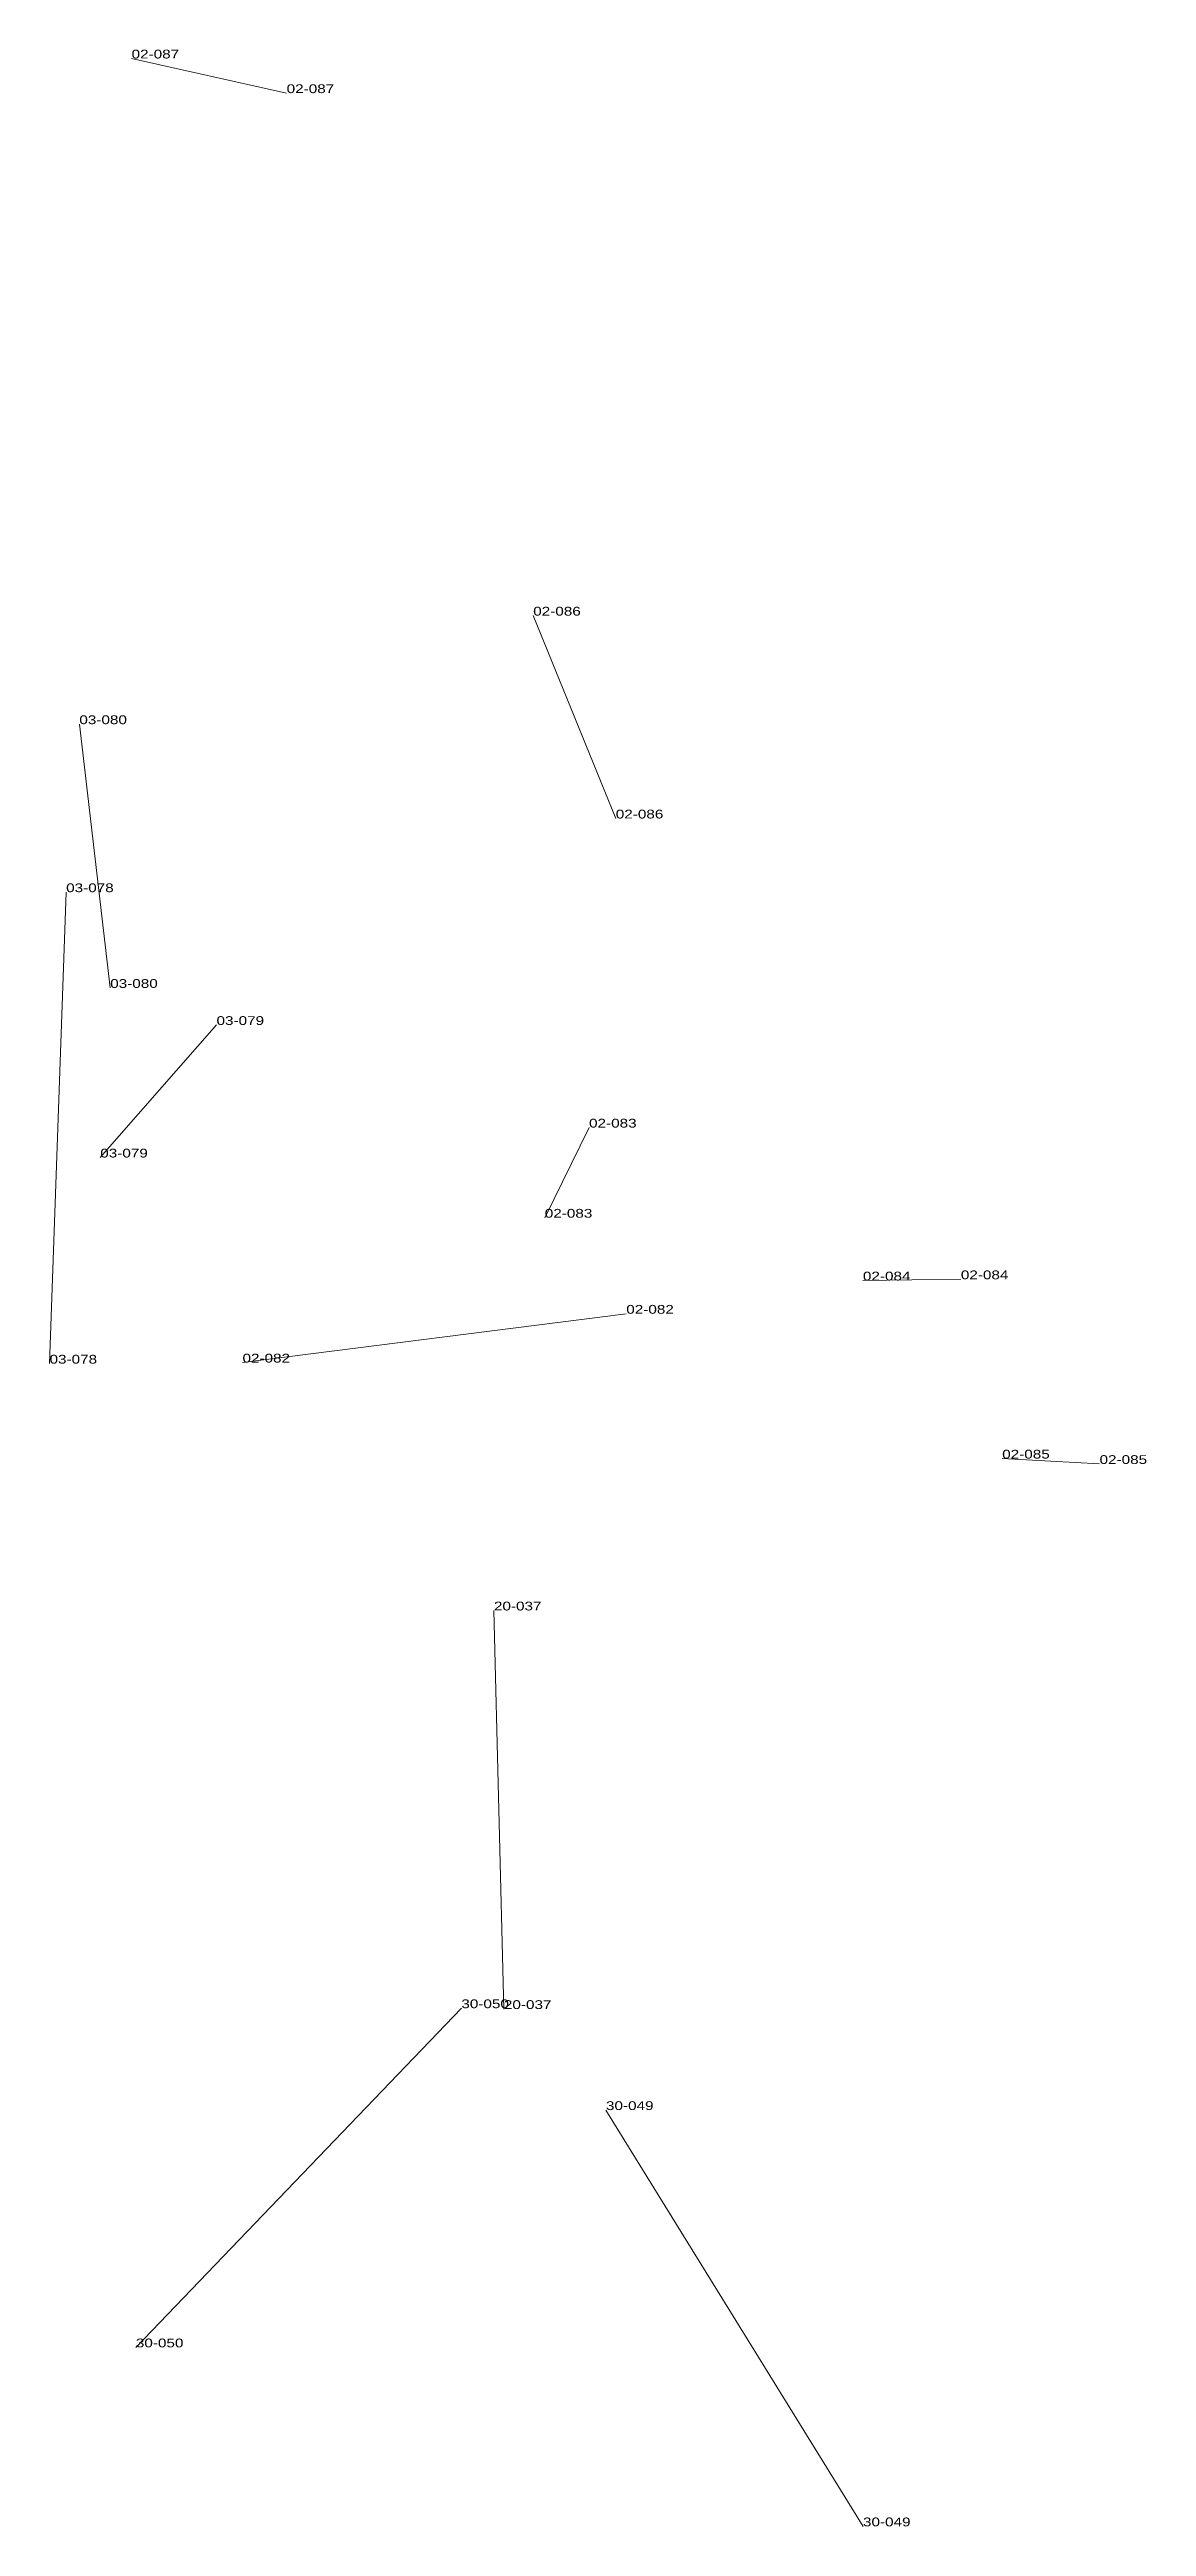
# Model space of a CAD drawing. Header units: metres. Extents: x 571156 to 607184, y 703608 to 727431.
# Drawn here: x 600699 to 600949, y 708632 to 709195 of the extents above; entities that cross this region are included whole.
import ezdxf

# ---------------------------------------------------------------- set-up
doc = ezdxf.new("R2010")
doc.units = ezdxf.units.M
doc.header["$LTSCALE"] = 0.8
doc.layers.add('60', color=7, linetype='Continuous', lineweight=13)
doc.layers.add('61', color=7, linetype='Continuous')

msp = doc.modelspace()

# ---------------------------------------------------------------- texts
at = {"layer": '60', "width": 1.3}
for s, p in [('02-087', (600753.16, 709185.44)), ('02-086', (600809.28, 709066.55)), ('03-080', (600705.98, 709041.85)), ('03-078', (600702.97, 709003.62)), ('03-079', (600737.2, 708973.4)), ('02-083', (600821.99, 708950.06)), ('02-084', (600884.32, 708915.27)), ('02-082', (600830.46, 708907.7)), ('02-085', (600938.18, 708873.51)), ('20-037', (600800.34, 708840.19)), ('20-037', (600800.34, 708840.19)), ('20-037', (600800.34, 708840.19)), ('30-049', (600825.84, 708726.51)), ('30-049', (600825.84, 708726.51)), ('30-050', (600718.84, 708672.51)), ('30-050', (600718.84, 708672.51))]:
    msp.add_text(s, height=2, dxfattribs=at).set_placement(p)
at = {"layer": '61', "width": 1.3}
for s, p in [('02-087', (600717.87, 709193.32)), ('02-086', (600828.07, 709020.39)), ('03-080', (600713, 708981.84)), ('03-079', (600710.74, 708943.25)), ('02-083', (600811.91, 708929.55)), ('02-084', (600906.61, 708915.54)), ('03-078', (600699.19, 708896.35)), ('02-082', (600743.11, 708896.6)), ('02-085', (600916.02, 708874.75)), ('30-050', (600792.92, 708749.69)), ('30-050', (600792.92, 708749.69)), ('20-037', (600802.61, 708749.5)), ('20-037', (600802.61, 708749.5)), ('20-037', (600802.61, 708749.5)), ('30-049', (600884.34, 708631.79)), ('30-049', (600884.34, 708631.79))]:
    msp.add_text(s, height=2, dxfattribs=at).set_placement(p)

# ---------------------------------------------------------------- linework, layer by layer
at = {"layer": '60'}
for p, q in [((600717.87, 709193.32), (600753.16, 709185.44)), ((600828.07, 709020.39), (600809.28, 709066.55)), ((600713, 708981.84), (600705.98, 709041.85)), ((600699.19, 708896.35), (600702.97, 709003.62)), ((600710.74, 708943.25), (600737.2, 708973.4)), ((600811.91, 708929.55), (600821.99, 708950.06)), ((600906.61, 708915.54), (600884.32, 708915.27)), ((600743.11, 708896.6), (600830.46, 708907.7)), ((600916.02, 708874.75), (600938.18, 708873.51)), ((600802.61, 708749.5), (600800.34, 708840.19)), ((600802.61, 708749.5), (600800.34, 708840.19)), ((600802.61, 708749.5), (600800.34, 708840.19)), ((600792.92, 708749.69), (600718.84, 708672.51)), ((600792.92, 708749.69), (600718.84, 708672.51)), ((600884.34, 708631.79), (600825.84, 708726.51)), ((600884.34, 708631.79), (600825.84, 708726.51))]:
    msp.add_line(p, q, dxfattribs=at)

msp.set_redraw_order([(e.dxf.handle, doc.entitydb.next_handle()) for e in msp.query("TEXT MTEXT ATTDEF DIMENSION ARC_DIMENSION")])  # texts and dimensions are drawn at this point

doc.saveas('drawing.dxf')
